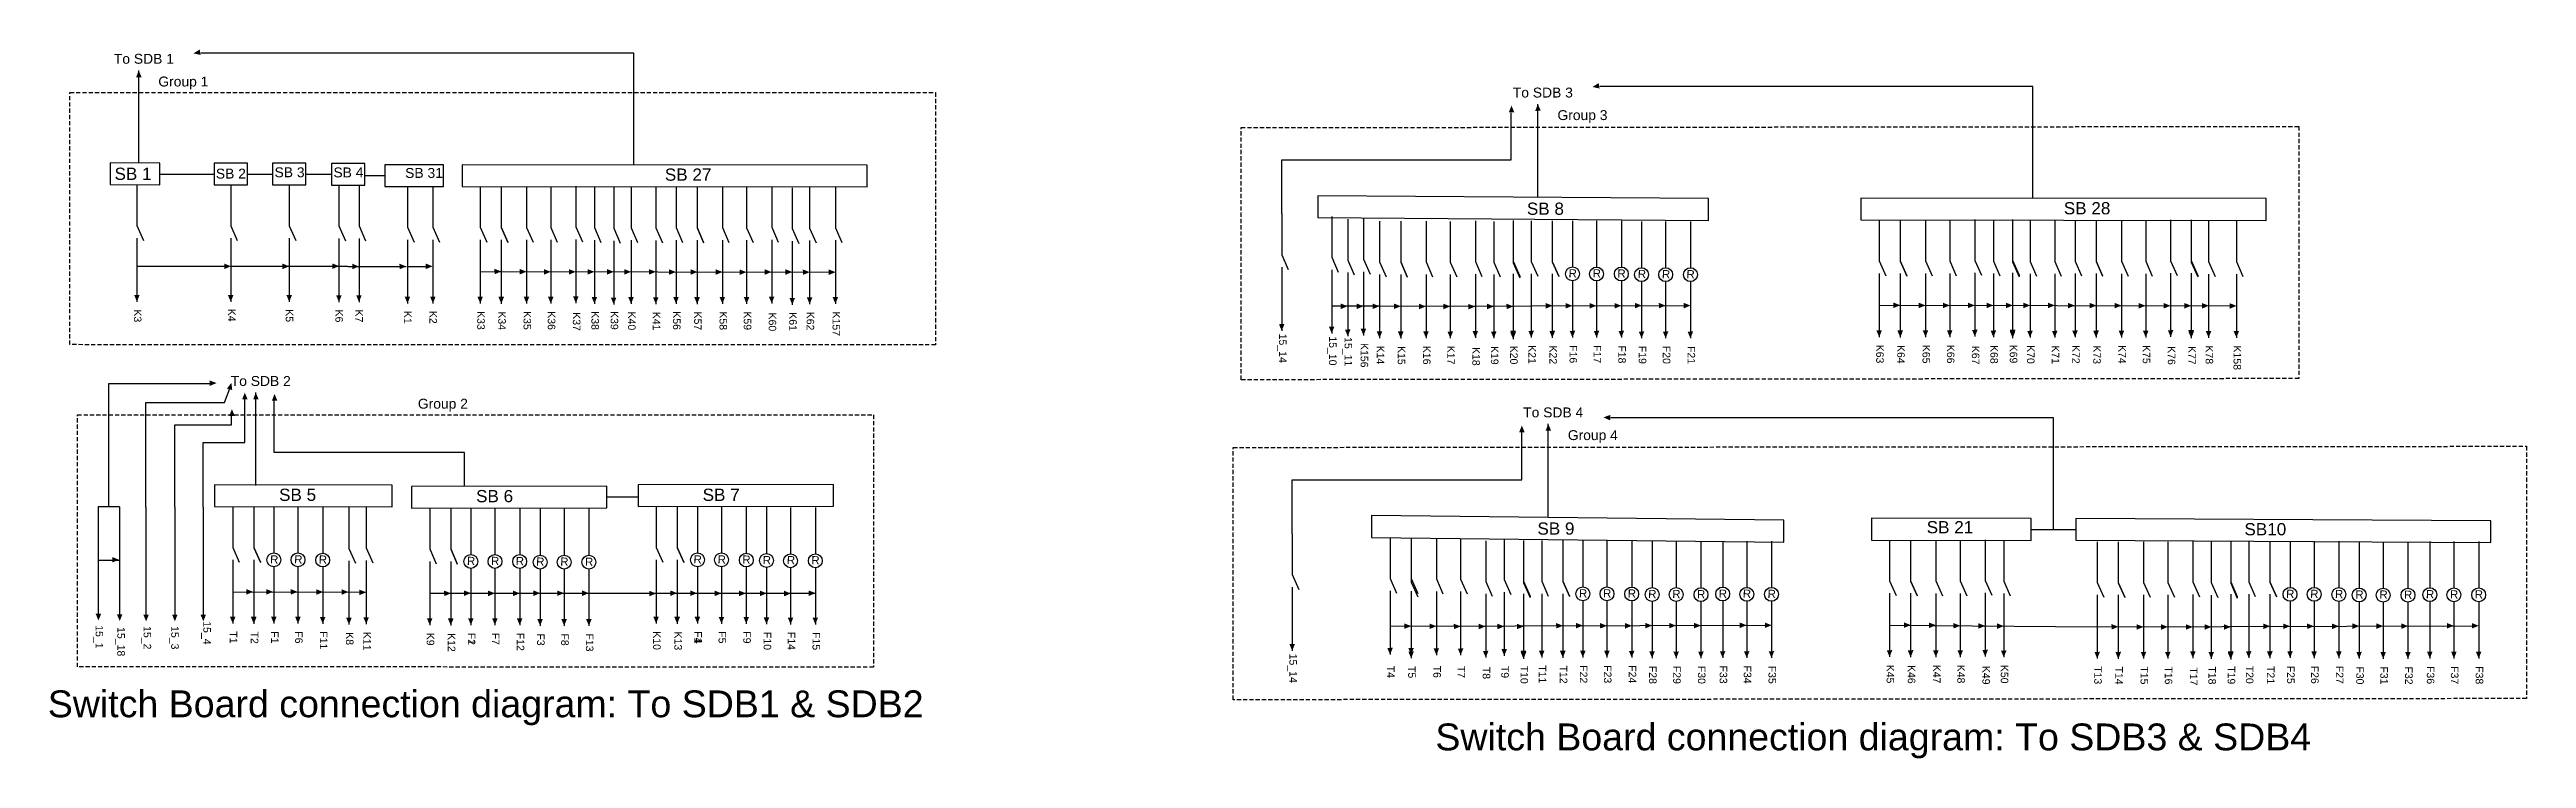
# Model space of a CAD drawing. Header units: inches. Extents: x -5 to 242, y -33 to 23.
# Drawn here: x -4.7 to 143.4, y -19.9 to 22.6 of the extents above; entities that cross this region are included whole.
import ezdxf

# ---------------------------------------------------------------- set-up
doc = ezdxf.new("R2010")
doc.units = ezdxf.units.IN
doc.header["$MEASUREMENT"] = 0
doc.linetypes.add('HIDDEN', pattern=[0.375, 0.25, -0.125])
doc.layers.add('Conduit 1', color=7, linetype='HIDDEN')
doc.layers.add('Electrical Blocks', color=7, linetype='Continuous')
doc.styles.get("Standard").update_dxf_attribs({"font": 'arial.ttf'})

msp = doc.modelspace()

# ---------------------------------------------------------------- texts
for s, height, p in [('To SDB 1', 0.593, (-0.84, 21.72)), ('Group 1', 0.593, (1.82, 20.36)), ('To SDB 3', 0.593, (82.82, 19.7)), ('Group 3', 0.593, (85.49, 18.35)), ('SB 1', 0.732, (-0.8, 14.77)), ('SB 2', 0.593, (5.26, 14.85)), ('SB 3', 0.593, (8.77, 14.93)), ('SB 4', 0.593, (12.29, 14.92)), ('SB 31', 0.593, (16.58, 14.89)), ('SB 27', 0.732, (32.11, 14.72)), ('SB 8', 0.732, (83.66, 12.68)), ('SB 28', 0.732, (115.77, 12.71)), ('To SDB 2', 0.593, (6.15, 2.44)), ('Group 2', 0.593, (17.34, 1.08)), ('To SDB 4', 0.593, (83.44, 0.56)), ('Group 4', 0.593, (86.11, -0.8)), ('SB 5', 0.732, (9.04, -4.44)), ('SB 6', 0.732, (20.82, -4.52)), ('SB 7', 0.732, (34.37, -4.44)), ('SB 9', 0.732, (84.29, -6.46)), ('SB 21', 0.732, (107.57, -6.38)), ('SB10', 0.732, (126.57, -6.5))]:
    msp.add_text(s, height=height).set_placement(p)
for p in [(86.15, 8.94), (86.15, 8.94), (87.59, 8.94), (90.29, 8.9), (91.73, 8.89), (8.5, -8.18), (8.5, -8.18), (9.94, -8.18), (20.27, -8.27), (20.27, -8.27), (21.71, -8.27), (24.41, -8.31), (25.85, -8.31), (33.82, -8.18), (33.82, -8.18), (35.26, -8.18), (37.96, -8.22), (39.4, -8.22), (86.77, -10.21), (86.77, -10.21), (88.21, -10.21), (90.91, -10.25), (92.35, -10.25), (95.13, -10.23), (96.57, -10.23), (129.06, -10.24), (129.06, -10.24), (130.5, -10.24), (133.2, -10.28), (134.64, -10.28), (137.42, -10.26), (138.86, -10.27)]:
    msp.add_text('R', height=0.489, rotation=358.4737).set_placement(p)
at = {"char_height": 1.6061, "attachment_point": 1}
for s, insert in [('Switch Board connection diagram: To SDB1 & SDB2', (-4.79, -15.78)), ('Switch Board connection diagram: To SDB3 & SDB4', (78.19, -17.76))]:
    msp.add_mtext_dynamic_manual_height_columns(s, width=56.0402, gutter_width=8.03, heights=[0], dxfattribs=dict(at, insert=insert))
at = {"layer": 'Electrical Blocks'}
for s, p in [('K3', (0.36, 7.02)), ('K4', (5.99, 7.06)), ('K5', (9.44, 7.03)), ('K6', (12.41, 7.01)), ('K7', (13.6, 7.01)), ('K1', (16.51, 6.93)), ('K2', (18.03, 6.93)), ('K33', (20.89, 6.92)), ('K34', (22.15, 6.9)), ('K35', (23.66, 6.92)), ('K36', (25.11, 6.91)), ('K37', (26.61, 6.85)), ('K38', (27.72, 6.91)), ('K39', (28.87, 6.92)), ('K40', (29.91, 6.89)), ('K41', (31.39, 6.88)), ('K56', (32.6, 6.91)), ('K57', (33.86, 6.89)), ('K58', (35.38, 6.9)), ('K59', (36.83, 6.9)), ('K60', (38.32, 6.83)), ('K61', (39.55, 6.85)), ('K62', (40.59, 6.88)), ('K157', (42.14, 6.89)), ('15_14', (68.84, 5.57)), ('15_10', (71.83, 5.41)), ('15_11', (72.76, 5.36)), ('K156', (73.72, 5.01)), ('K14', (74.68, 4.85)), ('K15', (75.94, 4.83)), ('K16', (77.45, 4.84)), ('K17', (78.9, 4.84)), ('K18', (80.4, 4.77)), ('K19', (81.51, 4.83)), ('K20', (82.66, 4.85)), ('K21', (83.75, 4.88)), ('K22', (85.01, 4.86)), ('F16', (86.21, 4.88)), ('F1', (86.21, 4.88)), ('F17', (87.65, 4.88)), ('F18', (89.13, 4.87)), ('F19', (90.35, 4.84)), ('F20', (91.79, 4.84)), ('F21', (93.27, 4.83)), ('K63', (104.55, 4.91)), ('K64', (105.81, 4.89)), ('K65', (107.32, 4.9)), ('K66', (108.78, 4.9)), ('K67', (110.27, 4.84)), ('K68', (111.38, 4.89)), ('K69', (112.54, 4.91)), ('K70', (113.57, 4.88)), ('K71', (115.05, 4.87)), ('K72', (116.27, 4.89)), ('K73', (117.53, 4.87)), ('K74', (119.04, 4.89)), ('K75', (120.49, 4.89)), ('K76', (121.99, 4.82)), ('K77', (123.21, 4.83)), ('K78', (124.25, 4.86)), ('K158', (125.92, 4.86)), ('15_4', (4.51, -11.64)), ('15_1', (-1.93, -11.88)), ('15_18', (-0.63, -11.99)), ('15_2', (0.94, -11.93)), ('15_3', (2.59, -11.93)), ('T1', (6.09, -12.24)), ('T2', (7.35, -12.26)), ('F1', (8.56, -12.24)), ('F1', (8.56, -12.24)), ('F6', (10, -12.24)), ('F11', (11.48, -12.24)), ('K8', (13.04, -12.3)), ('K11', (14.08, -12.27)), ('K9', (17.87, -12.33)), ('K12', (19.13, -12.35)), ('F1', (20.33, -12.33)), ('F2', (20.33, -12.33)), ('F7', (21.77, -12.33)), ('F12', (23.25, -12.33)), ('F3', (24.47, -12.37)), ('F8', (25.91, -12.37)), ('F13', (27.39, -12.37)), ('K10', (31.41, -12.24)), ('K13', (32.68, -12.26)), ('F1', (33.88, -12.24)), ('F4', (33.88, -12.24)), ('F5', (35.32, -12.24)), ('F9', (36.8, -12.24)), ('F10', (38.02, -12.28)), ('F14', (39.46, -12.28)), ('F15', (40.94, -12.29)), ('15_14', (69.46, -13.58)), ('T4', (75.3, -14.3)), ('T5', (76.56, -14.32)), ('T6', (78.07, -14.3)), ('T7', (79.52, -14.31)), ('T8', (81.02, -14.37)), ('T9', (82.13, -14.31)), ('T10', (83.28, -14.3)), ('T11', (84.37, -14.27)), ('T12', (85.63, -14.29)), ('F22', (86.83, -14.27)), ('F23', (88.27, -14.27)), ('F24', (89.75, -14.27)), ('F28', (90.97, -14.31)), ('F29', (92.41, -14.31)), ('F30', (93.89, -14.31)), ('F33', (95.19, -14.29)), ('F34', (96.63, -14.29)), ('F35', (98.11, -14.3)), ('K45', (105.17, -14.24)), ('K46', (106.44, -14.26)), ('K47', (107.95, -14.24)), ('K48', (109.4, -14.24)), ('K49', (110.9, -14.31)), ('K50', (112, -14.25)), ('T13', (117.59, -14.33)), ('T14', (118.85, -14.35)), ('T15', (120.36, -14.34)), ('T16', (121.81, -14.34)), ('T17', (123.31, -14.4)), ('T18', (124.42, -14.34)), ('T19', (125.57, -14.33)), ('T20', (126.66, -14.3)), ('T21', (127.92, -14.32)), ('F25', (129.12, -14.3)), ('F26', (130.56, -14.3)), ('F27', (132.04, -14.3)), ('F30', (133.26, -14.34)), ('F31', (134.7, -14.34)), ('F32', (136.18, -14.35)), ('F36', (137.48, -14.32)), ('F37', (138.92, -14.33)), ('F38', (140.4, -14.33))]:
    msp.add_text(s, height=0.45, rotation=270, dxfattribs=at).set_placement(p)

# ---------------------------------------------------------------- blocks, each defined once
blk = doc.blocks.new('*U9')
at = {"layer": 'Conduit 1'}
blk.add_solid([(-1.7, -4.2), (0, 0), (1.7, -4.2)], dxfattribs=at)
blk = doc.blocks.new('Switch')
for p, q in [((0, 0), (0, -2.44)), ((0, -2.44), (0.39, -3.33)), ((0, -3.19), (0, -7))]:
    blk.add_line(p, q)
at = {"xscale": 0.09700093499701051, "yscale": 0.09700093499701051, "zscale": 0.09700093499701051, "rotation": 180.5022986881552}
blk.add_blockref('*U9', (0, -7), dxfattribs=at)
blk = doc.blocks.new('hh')
blk.add_lwpolyline([(0, -1.3), (2, -1.3), (2, 0), (0, 0)], close=True)
blk = doc.blocks.new('straight')
blk.add_line((0, 0), (0, -6.43))
at = {"xscale": 0.09700093499701051, "yscale": 0.09700093499701051, "zscale": 0.09700093499701051, "rotation": 180.5022986881552}
blk.add_blockref('*U9', (0.01, -6.83), dxfattribs=at)
blk = doc.blocks.new('FAN')
for p, q in [((1.48, 0), (1.48, -2.77)), ((1.48, -3.6), (1.48, -7))]:
    blk.add_line(p, q)
blk.add_circle((1.48, -3.19), 0.415)
at = {"xscale": 0.09700093499701051, "yscale": 0.09700093499701051, "zscale": 0.09700093499701051, "rotation": 180.5022986881552}
blk.add_blockref('*U9', (1.48, -7), dxfattribs=at)
blk.add_text('R', height=0.489, rotation=358.4737).set_placement((1.24, -3.4))
blk = doc.blocks.new('*U11')
at = {"layer": 'Conduit 1'}
blk.add_solid([(-1.7, -4.2), (0, 0), (1.7, -4.2)], dxfattribs=at)
blk = doc.blocks.new('*U10')
at = {"layer": 'Conduit 1'}
blk.add_solid([(-1.7, -4.2), (0, 0), (1.7, -4.2)], dxfattribs=at)
blk = doc.blocks.new('*U12')
at = {"layer": 'Conduit 1'}
blk.add_solid([(-1.7, -4.2), (0, 0), (1.7, -4.2)], dxfattribs=at)
blk = doc.blocks.new('*U13')
at = {"layer": 'Conduit 1'}
blk.add_solid([(-1.7, -4.2), (0, 0), (1.7, -4.2)], dxfattribs=at)
blk = doc.blocks.new('*U14')
at = {"layer": 'Conduit 1'}
blk.add_solid([(-1.7, -4.2), (0, 0), (1.7, -4.2)], dxfattribs=at)
blk = doc.blocks.new('*U15')
at = {"layer": 'Conduit 1'}
blk.add_solid([(-1.7, -4.2), (0, 0), (1.7, -4.2)], dxfattribs=at)
blk = doc.blocks.new('*U16')
at = {"layer": 'Conduit 1'}
blk.add_solid([(-1.7, -4.2), (0, 0), (1.7, -4.2)], dxfattribs=at)
blk = doc.blocks.new('*U17')
at = {"layer": 'Conduit 1'}
blk.add_solid([(-1.7, -4.2), (0, 0), (1.7, -4.2)], dxfattribs=at)
blk = doc.blocks.new('*U18')
at = {"layer": 'Conduit 1'}
blk.add_solid([(-1.7, -4.2), (0, 0), (1.7, -4.2)], dxfattribs=at)
blk = doc.blocks.new('*U19')
at = {"layer": 'Conduit 1'}
blk.add_solid([(-1.7, -4.2), (0, 0), (1.7, -4.2)], dxfattribs=at)
blk = doc.blocks.new('*U20')
at = {"layer": 'Conduit 1'}
blk.add_solid([(-1.7, -4.2), (0, 0), (1.7, -4.2)], dxfattribs=at)
blk = doc.blocks.new('*U21')
at = {"layer": 'Conduit 1'}
blk.add_solid([(-1.7, -4.2), (0, 0), (1.7, -4.2)], dxfattribs=at)
blk = doc.blocks.new('*U22')
at = {"layer": 'Conduit 1'}
blk.add_solid([(-1.7, -4.2), (0, 0), (1.7, -4.2)], dxfattribs=at)
blk = doc.blocks.new('*U23')
at = {"layer": 'Conduit 1'}
blk.add_solid([(-1.7, -4.2), (0, 0), (1.7, -4.2)], dxfattribs=at)
blk = doc.blocks.new('*U24')
at = {"layer": 'Conduit 1'}
blk.add_solid([(-1.7, -4.2), (0, 0), (1.7, -4.2)], dxfattribs=at)
blk = doc.blocks.new('*U25')
at = {"layer": 'Conduit 1'}
blk.add_solid([(-1.7, -4.2), (0, 0), (1.7, -4.2)], dxfattribs=at)
blk = doc.blocks.new('*U26')
at = {"layer": 'Conduit 1'}
blk.add_solid([(-1.7, -4.2), (0, 0), (1.7, -4.2)], dxfattribs=at)
blk = doc.blocks.new('*U27')
at = {"layer": 'Conduit 1'}
blk.add_solid([(-1.7, -4.2), (0, 0), (1.7, -4.2)], dxfattribs=at)
blk = doc.blocks.new('*U28')
at = {"layer": 'Conduit 1'}
blk.add_solid([(-1.7, -4.2), (0, 0), (1.7, -4.2)], dxfattribs=at)
blk = doc.blocks.new('*U29')
at = {"layer": 'Conduit 1'}
blk.add_solid([(-1.7, -4.2), (0, 0), (1.7, -4.2)], dxfattribs=at)
blk = doc.blocks.new('*U52')
at = {"layer": 'Conduit 1'}
blk.add_solid([(-1.7, -4.2), (0, 0), (1.7, -4.2)], dxfattribs=at)
blk = doc.blocks.new('*U53')
at = {"layer": 'Conduit 1'}
blk.add_solid([(-1.7, -4.2), (0, 0), (1.7, -4.2)], dxfattribs=at)
blk = doc.blocks.new('*U54')
at = {"layer": 'Conduit 1'}
blk.add_solid([(-1.7, -4.2), (0, 0), (1.7, -4.2)], dxfattribs=at)
blk = doc.blocks.new('*U45')
at = {"layer": 'Conduit 1'}
blk.add_solid([(-1.7, -4.2), (0, 0), (1.7, -4.2)], dxfattribs=at)
blk = doc.blocks.new('*U46')
at = {"layer": 'Conduit 1'}
blk.add_solid([(-1.7, -4.2), (0, 0), (1.7, -4.2)], dxfattribs=at)
blk = doc.blocks.new('*U47')
at = {"layer": 'Conduit 1'}
blk.add_solid([(-1.7, -4.2), (0, 0), (1.7, -4.2)], dxfattribs=at)
blk = doc.blocks.new('*U48')
at = {"layer": 'Conduit 1'}
blk.add_solid([(-1.7, -4.2), (0, 0), (1.7, -4.2)], dxfattribs=at)
blk = doc.blocks.new('*U49')
at = {"layer": 'Conduit 1'}
blk.add_solid([(-1.7, -4.2), (0, 0), (1.7, -4.2)], dxfattribs=at)
blk = doc.blocks.new('*U50')
at = {"layer": 'Conduit 1'}
blk.add_solid([(-1.7, -4.2), (0, 0), (1.7, -4.2)], dxfattribs=at)
blk = doc.blocks.new('*U51')
at = {"layer": 'Conduit 1'}
blk.add_solid([(-1.7, -4.2), (0, 0), (1.7, -4.2)], dxfattribs=at)
blk = doc.blocks.new('*U37')
at = {"layer": 'Conduit 1'}
blk.add_solid([(-1.7, -4.2), (0, 0), (1.7, -4.2)], dxfattribs=at)
blk = doc.blocks.new('*U38')
at = {"layer": 'Conduit 1'}
blk.add_solid([(-1.7, -4.2), (0, 0), (1.7, -4.2)], dxfattribs=at)
blk = doc.blocks.new('*U39')
at = {"layer": 'Conduit 1'}
blk.add_solid([(-1.7, -4.2), (0, 0), (1.7, -4.2)], dxfattribs=at)
blk = doc.blocks.new('*U40')
at = {"layer": 'Conduit 1'}
blk.add_solid([(-1.7, -4.2), (0, 0), (1.7, -4.2)], dxfattribs=at)
blk = doc.blocks.new('*U41')
at = {"layer": 'Conduit 1'}
blk.add_solid([(-1.7, -4.2), (0, 0), (1.7, -4.2)], dxfattribs=at)
blk = doc.blocks.new('*U42')
at = {"layer": 'Conduit 1'}
blk.add_solid([(-1.7, -4.2), (0, 0), (1.7, -4.2)], dxfattribs=at)
blk = doc.blocks.new('*U43')
at = {"layer": 'Conduit 1'}
blk.add_solid([(-1.7, -4.2), (0, 0), (1.7, -4.2)], dxfattribs=at)
blk = doc.blocks.new('*U44')
at = {"layer": 'Conduit 1'}
blk.add_solid([(-1.7, -4.2), (0, 0), (1.7, -4.2)], dxfattribs=at)
blk = doc.blocks.new('*U31')
at = {"layer": 'Conduit 1'}
blk.add_solid([(-1.7, -4.2), (0, 0), (1.7, -4.2)], dxfattribs=at)
blk = doc.blocks.new('*U32')
at = {"layer": 'Conduit 1'}
blk.add_solid([(-1.7, -4.2), (0, 0), (1.7, -4.2)], dxfattribs=at)
blk = doc.blocks.new('*U33')
at = {"layer": 'Conduit 1'}
blk.add_solid([(-1.7, -4.2), (0, 0), (1.7, -4.2)], dxfattribs=at)
blk = doc.blocks.new('*U34')
at = {"layer": 'Conduit 1'}
blk.add_solid([(-1.7, -4.2), (0, 0), (1.7, -4.2)], dxfattribs=at)
blk = doc.blocks.new('*U35')
at = {"layer": 'Conduit 1'}
blk.add_solid([(-1.7, -4.2), (0, 0), (1.7, -4.2)], dxfattribs=at)
blk = doc.blocks.new('*U36')
at = {"layer": 'Conduit 1'}
blk.add_solid([(-1.7, -4.2), (0, 0), (1.7, -4.2)], dxfattribs=at)
blk = doc.blocks.new('*U30')
at = {"layer": 'Conduit 1'}
blk.add_solid([(-1.7, -4.2), (0, 0), (1.7, -4.2)], dxfattribs=at)
blk = doc.blocks.new('*U55')
at = {"layer": 'Conduit 1'}
blk.add_solid([(-1.7, -4.2), (0, 0), (1.7, -4.2)], dxfattribs=at)
blk = doc.blocks.new('*U56')
at = {"layer": 'Conduit 1'}
blk.add_solid([(-1.7, -4.2), (0, 0), (1.7, -4.2)], dxfattribs=at)
blk = doc.blocks.new('*U57')
at = {"layer": 'Conduit 1'}
blk.add_solid([(-1.7, -4.2), (0, 0), (1.7, -4.2)], dxfattribs=at)
blk = doc.blocks.new('*U58')
at = {"layer": 'Conduit 1'}
blk.add_solid([(-1.7, -4.2), (0, 0), (1.7, -4.2)], dxfattribs=at)
blk = doc.blocks.new('*U59')
at = {"layer": 'Conduit 1'}
blk.add_solid([(-1.7, -4.2), (0, 0), (1.7, -4.2)], dxfattribs=at)
blk = doc.blocks.new('*U60')
at = {"layer": 'Conduit 1'}
blk.add_solid([(-1.7, -4.2), (0, 0), (1.7, -4.2)], dxfattribs=at)
blk = doc.blocks.new('*U61')
at = {"layer": 'Conduit 1'}
blk.add_solid([(-1.7, -4.2), (0, 0), (1.7, -4.2)], dxfattribs=at)
blk = doc.blocks.new('*U62')
at = {"layer": 'Conduit 1'}
blk.add_solid([(-1.7, -4.2), (0, 0), (1.7, -4.2)], dxfattribs=at)
blk = doc.blocks.new('*U73')
at = {"layer": 'Conduit 1'}
blk.add_solid([(-1.7, -4.2), (0, 0), (1.7, -4.2)], dxfattribs=at)
blk = doc.blocks.new('*U74')
at = {"layer": 'Conduit 1'}
blk.add_solid([(-1.7, -4.2), (0, 0), (1.7, -4.2)], dxfattribs=at)
blk = doc.blocks.new('*U75')
at = {"layer": 'Conduit 1'}
blk.add_solid([(-1.7, -4.2), (0, 0), (1.7, -4.2)], dxfattribs=at)
blk = doc.blocks.new('*U76')
at = {"layer": 'Conduit 1'}
blk.add_solid([(-1.7, -4.2), (0, 0), (1.7, -4.2)], dxfattribs=at)
blk = doc.blocks.new('*U77')
at = {"layer": 'Conduit 1'}
blk.add_solid([(-1.7, -4.2), (0, 0), (1.7, -4.2)], dxfattribs=at)
blk = doc.blocks.new('*U78')
at = {"layer": 'Conduit 1'}
blk.add_solid([(-1.7, -4.2), (0, 0), (1.7, -4.2)], dxfattribs=at)
blk = doc.blocks.new('*U79')
at = {"layer": 'Conduit 1'}
blk.add_solid([(-1.7, -4.2), (0, 0), (1.7, -4.2)], dxfattribs=at)
blk = doc.blocks.new('*U80')
at = {"layer": 'Conduit 1'}
blk.add_solid([(-1.7, -4.2), (0, 0), (1.7, -4.2)], dxfattribs=at)
blk = doc.blocks.new('*U63')
at = {"layer": 'Conduit 1'}
blk.add_solid([(-1.7, -4.2), (0, 0), (1.7, -4.2)], dxfattribs=at)
blk = doc.blocks.new('*U64')
at = {"layer": 'Conduit 1'}
blk.add_solid([(-1.7, -4.2), (0, 0), (1.7, -4.2)], dxfattribs=at)
blk = doc.blocks.new('*U65')
at = {"layer": 'Conduit 1'}
blk.add_solid([(-1.7, -4.2), (0, 0), (1.7, -4.2)], dxfattribs=at)
blk = doc.blocks.new('*U66')
at = {"layer": 'Conduit 1'}
blk.add_solid([(-1.7, -4.2), (0, 0), (1.7, -4.2)], dxfattribs=at)
blk = doc.blocks.new('*U67')
at = {"layer": 'Conduit 1'}
blk.add_solid([(-1.7, -4.2), (0, 0), (1.7, -4.2)], dxfattribs=at)
blk = doc.blocks.new('*U68')
at = {"layer": 'Conduit 1'}
blk.add_solid([(-1.7, -4.2), (0, 0), (1.7, -4.2)], dxfattribs=at)
blk = doc.blocks.new('*U69')
at = {"layer": 'Conduit 1'}
blk.add_solid([(-1.7, -4.2), (0, 0), (1.7, -4.2)], dxfattribs=at)
blk = doc.blocks.new('*U70')
at = {"layer": 'Conduit 1'}
blk.add_solid([(-1.7, -4.2), (0, 0), (1.7, -4.2)], dxfattribs=at)
blk = doc.blocks.new('*U71')
at = {"layer": 'Conduit 1'}
blk.add_solid([(-1.7, -4.2), (0, 0), (1.7, -4.2)], dxfattribs=at)
blk = doc.blocks.new('*U72')
at = {"layer": 'Conduit 1'}
blk.add_solid([(-1.7, -4.2), (0, 0), (1.7, -4.2)], dxfattribs=at)

# ---------------------------------------------------------------- linework, layer by layer
for p, q in [((0.65, 15.77), (0.65, 21.32)), ((84.32, 13.76), (84.32, 19.31)), ((1.91, 15.12), (5.15, 15.12)), ((7.15, 15.12), (8.65, 15.12)), ((10.67, 15.11), (12.17, 15.11)), ((14.17, 15.03), (15.37, 15.03)), ((86.39, 12.33), (86.39, 9.56)), ((86.39, 12.33), (86.39, 9.56)), ((87.83, 12.33), (87.83, 9.56)), ((90.52, 12.29), (90.52, 9.52)), ((91.96, 12.29), (91.96, 9.52)), ((0.54, 9.6), (5.76, 9.61)), ((6.15, 9.6), (9.65, 9.6)), ((9.63, 9.61), (13.13, 9.61)), ((13.15, 9.59), (16.65, 9.59)), ((16.72, 9.58), (17.82, 9.58)), ((21.07, 9.28), (42.31, 9.25)), ((86.39, 8.73), (86.39, 5.33)), ((86.39, 8.73), (86.39, 5.33)), ((87.83, 8.73), (87.83, 5.33)), ((90.52, 8.69), (90.52, 5.29)), ((91.96, 8.69), (91.96, 5.29)), ((74.85, 7.21), (71.99, 7.21)), ((74.85, 7.21), (93.04, 7.25)), ((104.73, 7.27), (125.98, 7.24)), ((7.65, -3.51), (7.65, 2.04)), ((84.94, -5.38), (84.94, 0.17)), ((28.64, -4.2), (30.51, -4.2)), ((-1.77, -4.77), (-0.5, -4.77)), ((8.73, -4.78), (8.73, -7.56)), ((8.73, -4.78), (8.73, -7.56)), ((10.17, -4.78), (10.17, -7.56)), ((20.51, -4.87), (20.51, -7.64)), ((20.51, -4.87), (20.51, -7.64)), ((21.95, -4.87), (21.95, -7.65)), ((24.65, -4.91), (24.65, -7.69)), ((26.09, -4.92), (26.09, -7.69)), ((34.06, -4.78), (34.06, -7.56)), ((34.06, -4.78), (34.06, -7.56)), ((35.5, -4.79), (35.5, -7.56)), ((38.19, -4.82), (38.19, -7.6)), ((39.63, -4.83), (39.63, -7.6)), ((87.01, -6.81), (87.01, -9.58)), ((87.01, -6.81), (87.01, -9.58)), ((88.45, -6.81), (88.45, -9.59)), ((91.15, -6.85), (91.15, -9.63)), ((92.59, -6.86), (92.59, -9.63)), ((95.37, -6.84), (95.37, -9.61)), ((96.81, -6.84), (96.81, -9.61)), ((113.81, -6.15), (116.49, -6.15)), ((129.3, -6.84), (129.3, -9.62)), ((129.3, -6.84), (129.3, -9.62)), ((130.74, -6.85), (130.74, -9.62)), ((133.43, -6.88), (133.43, -9.66)), ((134.87, -6.89), (134.87, -9.66)), ((137.66, -6.87), (137.66, -9.64)), ((139.1, -6.87), (139.1, -9.64)), ((-1.77, -7.98), (-0.5, -7.98)), ((8.73, -8.39), (8.73, -11.78)), ((8.73, -8.39), (8.73, -11.78)), ((10.17, -8.39), (10.17, -11.78)), ((20.51, -8.47), (20.51, -11.87)), ((20.51, -8.47), (20.51, -11.87)), ((21.95, -8.48), (21.95, -11.87)), ((24.65, -8.52), (24.65, -11.91)), ((26.09, -8.52), (26.09, -11.92)), ((34.06, -8.39), (34.06, -11.78)), ((34.06, -8.39), (34.06, -11.78)), ((35.5, -8.39), (35.5, -11.79)), ((38.19, -8.43), (38.19, -11.82)), ((39.63, -8.43), (39.63, -11.83)), ((6.27, -9.88), (14.25, -9.91)), ((18.05, -9.97), (41.11, -9.97)), ((87.01, -10.41), (87.01, -13.81)), ((87.01, -10.41), (87.01, -13.81)), ((88.45, -10.42), (88.45, -13.81)), ((91.15, -10.46), (91.15, -13.85)), ((92.59, -10.46), (92.59, -13.86)), ((95.37, -10.44), (95.37, -13.84)), ((96.81, -10.44), (96.81, -13.84)), ((129.3, -10.45), (129.3, -13.84)), ((129.3, -10.45), (129.3, -13.84)), ((130.74, -10.45), (130.74, -13.85)), ((133.43, -10.49), (133.43, -13.88)), ((134.87, -10.49), (134.87, -13.89)), ((137.66, -10.47), (137.66, -13.87)), ((139.1, -10.47), (139.1, -13.87)), ((75.48, -11.94), (97.89, -11.88)), ((75.48, -11.94), (75.48, -11.94)), ((105.35, -11.88), (117.77, -11.97)), ((117.77, -11.97), (140.18, -11.91)), ((117.77, -11.97), (117.77, -11.97))]:
    msp.add_line(p, q)
for points in [[(30.25, 15.67), (30.25, 22.36), (4.36, 22.36)], [(113.91, 13.66), (113.91, 20.35), (88.02, 20.35)], [(69, 12.73), (69, 15.97), (82.73, 15.97), (82.73, 18.79)], [(-1.14, -4.77), (-1.14, 2.58), (4.88, 2.58)], [(1.08, -4.82), (1.08, 1.44), (5.78, 1.44), (6.15, 2.44)], [(4.5, -4.82), (4.5, -0.95), (7, -0.95), (6.99, 1.64)], [(20.12, -3.51), (20.12, -1.54), (8.75, -1.54), (8.75, 1.55)], [(2.8, -4.82), (2.8, 0.12), (6.2, 0.12), (6.2, 0.72)], [(115.15, -6.15), (115.15, 0.54), (88.68, 0.54)], [(69.63, -6.41), (69.63, -3.18), (83.36, -3.18), (83.36, -0.35)]]:
    msp.add_lwpolyline(points)
for points in [[(-1.07, 14.49), (1.91, 14.47), (1.91, 15.77), (-1.07, 15.79)], [(15.37, 14.38), (18.87, 14.38), (18.87, 15.68), (15.37, 15.68)], [(19.98, 14.38), (44.21, 14.36), (44.21, 15.66), (19.98, 15.68)], [(71.16, 12.52), (94.52, 12.35), (94.52, 13.65), (71.16, 13.82)], [(103.64, 12.37), (127.87, 12.35), (127.87, 13.65), (103.64, 13.67)], [(5.18, -4.78), (15.8, -4.8), (15.8, -3.5), (5.18, -3.48)], [(16.96, -4.87), (28.64, -4.85), (28.64, -3.55), (16.96, -3.57)], [(30.51, -4.78), (42.19, -4.76), (42.19, -3.46), (30.51, -3.48)], [(74.37, -6.62), (99.02, -6.9), (99.02, -5.6), (74.37, -5.32)], [(104.27, -6.78), (113.81, -6.8), (113.81, -5.5), (104.27, -5.48)], [(116.49, -6.79), (141.31, -6.93), (141.31, -5.63), (116.49, -5.49)]]:
    msp.add_lwpolyline(points, close=True)
for centre in [(86.39, 9.15), (86.39, 9.15), (87.83, 9.14), (90.52, 9.1), (91.96, 9.1), (8.73, -7.97), (8.73, -7.97), (10.17, -7.97), (20.51, -8.06), (20.51, -8.06), (21.95, -8.06), (24.65, -8.1), (26.09, -8.1), (34.06, -7.97), (34.06, -7.97), (35.5, -7.97), (38.19, -8.01), (39.63, -8.02), (87.01, -10), (87.01, -10), (88.45, -10), (91.15, -10.04), (92.59, -10.04), (95.37, -10.01), (96.81, -10.03), (129.3, -10.03), (129.3, -10.03), (130.74, -10.03), (133.43, -10.07), (134.87, -10.08), (137.66, -10.05), (139.1, -10.06)]:
    msp.add_circle(centre, 0.415)
at = {"layer": 'Conduit 1'}
for points in [[(-3.47, 20), (48.3, 19.99), (48.3, 4.89), (-3.47, 4.91)], [(66.57, 17.9), (129.83, 17.97), (129.83, 2.88), (66.57, 2.81)], [(-3.02, 0.72), (44.59, 0.71), (44.59, -14.39), (-3.02, -14.37)], [(66.1, -1.24), (143.44, -1.17), (143.44, -16.27), (66.1, -16.34)]]:
    msp.add_lwpolyline(points, close=True, dxfattribs=at)

# ---------------------------------------------------------------- block references
for name, p, xscale, yscale, zscale, rotation in [('*U9', (3.92, 22.34), 0.09700093499701053, 0.09700093499701053, 0.09700093499701053, 99.92390721281957), ('*U9', (0.65, 21.32), 0.09700093499701051, 0.09700093499701051, 0.09700093499701051, 0.5022986881551751), ('*U11', (84.32, 19.31), 0.09700093499701051, 0.09700093499701051, 0.09700093499701051, 0.5022986881551751), ('*U9', (87.58, 20.33), 0.09700093499701047, 0.09700093499701047, 0.09700093499701047, 99.92390721281957), ('*U11', (82.74, 19.22), 0.09700093499701051, 0.09700093499701051, 0.09700093499701051, 0.5022986881551751), ('*U9', (6.17, 9.6), 0.09700093499701051, 0.09700093499701051, 0.09700093499701051, 270.5022986881552), ('*U9', (9.65, 9.6), 0.09700093499701051, 0.09700093499701051, 0.09700093499701051, 270.5022986881552), ('*U9', (12.63, 9.61), 0.09700093499701051, 0.09700093499701051, 0.09700093499701051, 270.5022986881552), ('*U9', (13.82, 9.59), 0.09700093499701051, 0.09700093499701051, 0.09700093499701051, 270.5022986881552), ('*U9', (16.65, 9.59), 0.09700093499701051, 0.09700093499701051, 0.09700093499701051, 270.5022986881552), ('*U9', (18.22, 9.6), 0.09700093499701051, 0.09700093499701051, 0.09700093499701051, 270.5022986881552), ('*U9', (22.33, 9.29), 0.09700093499701051, 0.09700093499701051, 0.09700093499701051, 270.5022986881552), ('*U9', (23.84, 9.28), 0.09700093499701051, 0.09700093499701051, 0.09700093499701051, 270.5022986881552), ('*U9', (25.29, 9.27), 0.09700093499701051, 0.09700093499701051, 0.09700093499701051, 270.5022986881552), ('*U9', (26.78, 9.27), 0.09700093499701051, 0.09700093499701051, 0.09700093499701051, 270.5022986881552), ('*U9', (27.9, 9.27), 0.09700093499701051, 0.09700093499701051, 0.09700093499701051, 270.5022986881552), ('*U9', (29.06, 9.27), 0.09700093499701051, 0.09700093499701051, 0.09700093499701051, 270.5022986881552), ('*U9', (30.09, 9.27), 0.09700093499701051, 0.09700093499701051, 0.09700093499701051, 270.5022986881552), ('*U9', (31.57, 9.27), 0.09700093499701051, 0.09700093499701051, 0.09700093499701051, 270.5022986881552), ('*U9', (32.77, 9.26), 0.09700093499701051, 0.09700093499701051, 0.09700093499701051, 270.5022986881552), ('*U9', (34.06, 9.26), 0.09700093499701051, 0.09700093499701051, 0.09700093499701051, 270.5022986881552), ('*U9', (35.56, 9.26), 0.09700093499701051, 0.09700093499701051, 0.09700093499701051, 270.5022986881552), ('*U9', (36.99, 9.25), 0.09700093499701051, 0.09700093499701051, 0.09700093499701051, 270.5022986881552), ('*U9', (38.49, 9.26), 0.09700093499701051, 0.09700093499701051, 0.09700093499701051, 270.5022986881552), ('*U9', (39.73, 9.26), 0.09700093499701051, 0.09700093499701051, 0.09700093499701051, 270.5022986881552), ('*U9', (40.77, 9.25), 0.09700093499701051, 0.09700093499701051, 0.09700093499701051, 270.5022986881552), ('*U9', (42.32, 9.25), 0.09700093499701051, 0.09700093499701051, 0.09700093499701051, 270.5022986881552), ('*U21', (90.53, 7.25), 0.09700093499701051, 0.09700093499701051, 0.09700093499701051, 270.5022986881552), ('*U22', (91.96, 7.25), 0.09700093499701051, 0.09700093499701051, 0.09700093499701051, 270.5022986881552), ('*U23', (93.45, 7.25), 0.09700093499701051, 0.09700093499701051, 0.09700093499701051, 270.5022986881552), ('*U9', (105.99, 7.27), 0.09700093499701051, 0.09700093499701051, 0.09700093499701051, 270.5022986881552), ('*U9', (107.5, 7.26), 0.09700093499701051, 0.09700093499701051, 0.09700093499701051, 270.5022986881552), ('*U9', (108.95, 7.26), 0.09700093499701051, 0.09700093499701051, 0.09700093499701051, 270.5022986881552), ('*U9', (110.44, 7.26), 0.09700093499701051, 0.09700093499701051, 0.09700093499701051, 270.5022986881552), ('*U9', (111.56, 7.26), 0.09700093499701051, 0.09700093499701051, 0.09700093499701051, 270.5022986881552), ('*U9', (112.72, 7.26), 0.09700093499701051, 0.09700093499701051, 0.09700093499701051, 270.5022986881552), ('*U9', (113.76, 7.26), 0.09700093499701051, 0.09700093499701051, 0.09700093499701051, 270.5022986881552), ('*U9', (115.23, 7.26), 0.09700093499701051, 0.09700093499701051, 0.09700093499701051, 270.5022986881552), ('*U9', (116.43, 7.25), 0.09700093499701051, 0.09700093499701051, 0.09700093499701051, 270.5022986881552), ('*U10', (117.72, 7.25), 0.09700093499701051, 0.09700093499701051, 0.09700093499701051, 270.5022986881552), ('*U9', (119.22, 7.25), 0.09700093499701051, 0.09700093499701051, 0.09700093499701051, 270.5022986881552), ('*U29', (72.94, 7.21), 0.09700093499701051, 0.09700093499701051, 0.09700093499701051, 270.5022986881552), ('*U29', (73.89, 7.21), 0.09700093499701051, 0.09700093499701051, 0.09700093499701051, 270.5022986881552), ('*U29', (74.84, 7.21), 0.09700093499701051, 0.09700093499701051, 0.09700093499701051, 270.5022986881552), ('*U29', (76.12, 7.21), 0.09700093499701051, 0.09700093499701051, 0.09700093499701051, 270.5022986881552), ('*U24', (77.62, 7.2), 0.09700093499701051, 0.09700093499701051, 0.09700093499701051, 270.5022986881552), ('*U25', (79.08, 7.2), 0.09700093499701051, 0.09700093499701051, 0.09700093499701051, 270.5022986881552), ('*U26', (80.57, 7.19), 0.09700093499701051, 0.09700093499701051, 0.09700093499701051, 270.5022986881552), ('*U27', (81.69, 7.2), 0.09700093499701051, 0.09700093499701051, 0.09700093499701051, 270.5022986881552), ('*U28', (82.85, 7.2), 0.09700093499701051, 0.09700093499701051, 0.09700093499701051, 270.5022986881552), ('*U17', (85.2, 7.24), 0.09700093499701051, 0.09700093499701051, 0.09700093499701051, 270.5022986881552), ('*U18', (86.38, 7.24), 0.09700093499701051, 0.09700093499701051, 0.09700093499701051, 270.5022986881552), ('*U19', (87.82, 7.24), 0.09700093499701051, 0.09700093499701051, 0.09700093499701051, 270.5022986881552), ('*U20', (89.31, 7.24), 0.09700093499701051, 0.09700093499701051, 0.09700093499701051, 270.5022986881552), ('*U9', (120.66, 7.24), 0.09700093499701051, 0.09700093499701051, 0.09700093499701051, 270.5022986881552), ('*U9', (122.15, 7.24), 0.09700093499701051, 0.09700093499701051, 0.09700093499701051, 270.5022986881552), ('*U9', (123.39, 7.24), 0.09700093499701051, 0.09700093499701051, 0.09700093499701051, 270.5022986881552), ('*U9', (124.44, 7.24), 0.09700093499701051, 0.09700093499701051, 0.09700093499701051, 270.5022986881552), ('*U9', (126.1, 7.23), 0.09700093499701051, 0.09700093499701051, 0.09700093499701051, 270.5022986881552), ('*U12', (86.39, 5.33), 0.09700093499701051, 0.09700093499701051, 0.09700093499701051, 180.5022986881552), ('*U13', (86.39, 5.33), 0.09700093499701051, 0.09700093499701051, 0.09700093499701051, 180.5022986881552), ('*U14', (87.83, 5.33), 0.09700093499701051, 0.09700093499701051, 0.09700093499701051, 180.5022986881552), ('*U15', (90.52, 5.29), 0.09700093499701051, 0.09700093499701051, 0.09700093499701051, 180.5022986881552), ('*U16', (91.96, 5.29), 0.09700093499701051, 0.09700093499701051, 0.09700093499701051, 180.5022986881552), ('*U9', (5.3, 2.61), 0.09700093499701051, 0.09700093499701051, 0.09700093499701051, 270.5022986881552), ('*U9', (6.19, 2.63), 0.09700093499701051, 0.09700093499701051, 0.09700093499701051, 344.5588104615484), ('*U9', (6.99, 2.04), 0.09700093499701051, 0.09700093499701051, 0.09700093499701051, 0.5022986881551752), ('*U9', (7.65, 2.04), 0.09700093499701051, 0.09700093499701051, 0.09700093499701051, 0.5022986881551751), ('*U9', (8.77, 1.96), 0.09700093499701051, 0.09700093499701051, 0.09700093499701051, 0.5022986881551751), ('*U9', (6.22, 1.05), 0.09700093499701051, 0.09700093499701051, 0.09700093499701051, 0.5022986881551752), ('*U30', (83.36, 0.07), 0.09700093499701051, 0.09700093499701051, 0.09700093499701051, 0.5022986881551751), ('*U52', (84.94, 0.17), 0.09700093499701051, 0.09700093499701051, 0.09700093499701051, 0.5022986881551751), ('*U9', (88.24, 0.56), 0.09700093499701051, 0.09700093499701051, 0.09700093499701051, 87.43564222861869), ('*U9', (-0.53, -7.96), 0.09700093499701051, 0.09700093499701051, 0.09700093499701051, 270.5022986881552), ('*U9', (7.49, -9.88), 0.09700093499701051, 0.09700093499701051, 0.09700093499701051, 270.5022986881552), ('*U9', (8.68, -9.88), 0.09700093499701051, 0.09700093499701051, 0.09700093499701051, 270.5022986881552), ('*U9', (10.15, -9.88), 0.09700093499701051, 0.09700093499701051, 0.09700093499701051, 270.5022986881552), ('*U9', (11.68, -9.89), 0.09700093499701051, 0.09700093499701051, 0.09700093499701051, 270.5022986881552), ('*U9', (13.19, -9.89), 0.09700093499701051, 0.09700093499701051, 0.09700093499701051, 270.5022986881552), ('*U9', (14.25, -9.91), 0.09700093499701051, 0.09700093499701051, 0.09700093499701051, 270.5022986881552), ('*U9', (19.32, -9.97), 0.09700093499701051, 0.09700093499701051, 0.09700093499701051, 270.5022986881552), ('*U9', (20.51, -9.96), 0.09700093499701051, 0.09700093499701051, 0.09700093499701051, 270.5022986881552), ('*U9', (21.95, -9.97), 0.09700093499701051, 0.09700093499701051, 0.09700093499701051, 270.5022986881552), ('*U9', (23.44, -9.97), 0.09700093499701051, 0.09700093499701051, 0.09700093499701051, 270.5022986881552), ('*U9', (24.66, -9.96), 0.09700093499701051, 0.09700093499701051, 0.09700093499701051, 270.5022986881552), ('*U9', (26.08, -9.96), 0.09700093499701051, 0.09700093499701051, 0.09700093499701051, 270.5022986881552), ('*U9', (27.57, -9.96), 0.09700093499701051, 0.09700093499701051, 0.09700093499701051, 270.5022986881552), ('*U9', (31.59, -9.98), 0.09700093499701051, 0.09700093499701051, 0.09700093499701051, 270.5022986881552), ('*U9', (32.85, -9.96), 0.09700093499701051, 0.09700093499701051, 0.09700093499701051, 270.5022986881552), ('*U9', (34.04, -9.96), 0.09700093499701051, 0.09700093499701051, 0.09700093499701051, 270.5022986881552), ('*U9', (35.5, -9.97), 0.09700093499701051, 0.09700093499701051, 0.09700093499701051, 270.5022986881552), ('*U9', (36.96, -9.97), 0.09700093499701051, 0.09700093499701051, 0.09700093499701051, 270.5022986881552), ('*U9', (38.2, -9.97), 0.09700093499701051, 0.09700093499701051, 0.09700093499701051, 270.5022986881552), ('*U9', (39.65, -9.98), 0.09700093499701051, 0.09700093499701051, 0.09700093499701051, 270.5022986881552), ('*U9', (41.12, -9.96), 0.09700093499701051, 0.09700093499701051, 0.09700093499701051, 270.5022986881552), ('*U9', (8.73, -11.78), 0.09700093499701051, 0.09700093499701051, 0.09700093499701051, 180.5022986881552), ('*U9', (8.73, -11.78), 0.09700093499701051, 0.09700093499701051, 0.09700093499701051, 180.5022986881552), ('*U9', (10.17, -11.78), 0.09700093499701051, 0.09700093499701051, 0.09700093499701051, 180.5022986881552), ('*U9', (20.51, -11.87), 0.09700093499701051, 0.09700093499701051, 0.09700093499701051, 180.5022986881552), ('*U9', (20.51, -11.87), 0.09700093499701051, 0.09700093499701051, 0.09700093499701051, 180.5022986881552), ('*U9', (21.95, -11.87), 0.09700093499701051, 0.09700093499701051, 0.09700093499701051, 180.5022986881552), ('*U9', (24.65, -11.91), 0.09700093499701051, 0.09700093499701051, 0.09700093499701051, 180.5022986881552), ('*U9', (26.09, -11.92), 0.09700093499701051, 0.09700093499701051, 0.09700093499701051, 180.5022986881552), ('*U9', (34.06, -11.78), 0.09700093499701051, 0.09700093499701051, 0.09700093499701051, 180.5022986881552), ('*U9', (34.06, -11.78), 0.09700093499701051, 0.09700093499701051, 0.09700093499701051, 180.5022986881552), ('*U9', (35.5, -11.79), 0.09700093499701051, 0.09700093499701051, 0.09700093499701051, 180.5022986881552), ('*U9', (38.19, -11.82), 0.09700093499701051, 0.09700093499701051, 0.09700093499701051, 180.5022986881552), ('*U9', (39.63, -11.83), 0.09700093499701051, 0.09700093499701051, 0.09700093499701051, 180.5022986881552), ('*U36', (76.74, -11.93), 0.09700093499701051, 0.09700093499701051, 0.09700093499701051, 270.5022986881552), ('*U31', (78.25, -11.94), 0.09700093499701051, 0.09700093499701051, 0.09700093499701051, 270.5022986881552), ('*U32', (79.7, -11.95), 0.09700093499701051, 0.09700093499701051, 0.09700093499701051, 270.5022986881552), ('*U33', (81.19, -11.95), 0.09700093499701051, 0.09700093499701051, 0.09700093499701051, 270.5022986881552), ('*U34', (82.31, -11.95), 0.09700093499701051, 0.09700093499701051, 0.09700093499701051, 270.5022986881552), ('*U35', (83.47, -11.95), 0.09700093499701051, 0.09700093499701051, 0.09700093499701051, 270.5022986881552), ('*U38', (85.82, -11.91), 0.09700093499701051, 0.09700093499701051, 0.09700093499701051, 270.5022986881552), ('*U39', (87.01, -11.9), 0.09700093499701051, 0.09700093499701051, 0.09700093499701051, 270.5022986881552), ('*U40', (88.45, -11.91), 0.09700093499701051, 0.09700093499701051, 0.09700093499701051, 270.5022986881552), ('*U41', (89.94, -11.91), 0.09700093499701051, 0.09700093499701051, 0.09700093499701051, 270.5022986881552), ('*U42', (91.15, -11.9), 0.09700093499701051, 0.09700093499701051, 0.09700093499701051, 270.5022986881552), ('*U43', (92.58, -11.9), 0.09700093499701051, 0.09700093499701051, 0.09700093499701051, 270.5022986881552), ('*U44', (94.07, -11.9), 0.09700093499701051, 0.09700093499701051, 0.09700093499701051, 270.5022986881552), ('*U57', (96.8, -11.88), 0.09700093499701051, 0.09700093499701051, 0.09700093499701051, 270.5022986881552), ('*U58', (98.3, -11.88), 0.09700093499701051, 0.09700093499701051, 0.09700093499701051, 270.5022986881552), ('*U47', (106.62, -11.87), 0.09700093499701051, 0.09700093499701051, 0.09700093499701051, 270.5022986881552), ('*U53', (108.12, -11.88), 0.09700093499701051, 0.09700093499701051, 0.09700093499701051, 270.5022986881552), ('*U54', (109.58, -11.91), 0.09700093499701051, 0.09700093499701051, 0.09700093499701051, 270.5022986881552), ('*U45', (111.07, -11.92), 0.09700093499701051, 0.09700093499701051, 0.09700093499701051, 270.5022986881552), ('*U46', (112.19, -11.93), 0.09700093499701051, 0.09700093499701051, 0.09700093499701051, 270.5022986881552), ('*U68', (119.03, -11.97), 0.09700093499701051, 0.09700093499701051, 0.09700093499701051, 270.5022986881552), ('*U63', (120.53, -11.98), 0.09700093499701051, 0.09700093499701051, 0.09700093499701051, 270.5022986881552), ('*U64', (121.99, -11.98), 0.09700093499701051, 0.09700093499701051, 0.09700093499701051, 270.5022986881552), ('*U65', (123.48, -11.98), 0.09700093499701051, 0.09700093499701051, 0.09700093499701051, 270.5022986881552), ('*U66', (124.6, -11.98), 0.09700093499701051, 0.09700093499701051, 0.09700093499701051, 270.5022986881552), ('*U67', (125.76, -11.98), 0.09700093499701051, 0.09700093499701051, 0.09700093499701051, 270.5022986881552), ('*U74', (128.11, -11.94), 0.09700093499701051, 0.09700093499701051, 0.09700093499701051, 270.5022986881552), ('*U75', (129.3, -11.94), 0.09700093499701051, 0.09700093499701051, 0.09700093499701051, 270.5022986881552), ('*U76', (130.73, -11.94), 0.09700093499701051, 0.09700093499701051, 0.09700093499701051, 270.5022986881552), ('*U77', (132.22, -11.94), 0.09700093499701051, 0.09700093499701051, 0.09700093499701051, 270.5022986881552), ('*U78', (133.44, -11.93), 0.09700093499701051, 0.09700093499701051, 0.09700093499701051, 270.5022986881552), ('*U79', (134.87, -11.93), 0.09700093499701051, 0.09700093499701051, 0.09700093499701051, 270.5022986881552), ('*U80', (136.36, -11.93), 0.09700093499701051, 0.09700093499701051, 0.09700093499701051, 270.5022986881552), ('*U71', (139.09, -11.91), 0.09700093499701051, 0.09700093499701051, 0.09700093499701051, 270.5022986881552), ('*U72', (140.58, -11.91), 0.09700093499701051, 0.09700093499701051, 0.09700093499701051, 270.5022986881552), ('*U48', (87.01, -13.81), 0.09700093499701051, 0.09700093499701051, 0.09700093499701051, 180.5022986881552), ('*U49', (87.01, -13.81), 0.09700093499701051, 0.09700093499701051, 0.09700093499701051, 180.5022986881552), ('*U50', (88.45, -13.81), 0.09700093499701051, 0.09700093499701051, 0.09700093499701051, 180.5022986881552), ('*U51', (91.15, -13.85), 0.09700093499701051, 0.09700093499701051, 0.09700093499701051, 180.5022986881552), ('*U37', (92.59, -13.86), 0.09700093499701051, 0.09700093499701051, 0.09700093499701051, 180.5022986881552), ('*U55', (95.37, -13.84), 0.09700093499701051, 0.09700093499701051, 0.09700093499701051, 180.5022986881552), ('*U56', (96.81, -13.84), 0.09700093499701051, 0.09700093499701051, 0.09700093499701051, 180.5022986881552), ('*U59', (129.3, -13.84), 0.09700093499701051, 0.09700093499701051, 0.09700093499701051, 180.5022986881552), ('*U60', (129.3, -13.84), 0.09700093499701051, 0.09700093499701051, 0.09700093499701051, 180.5022986881552), ('*U61', (130.74, -13.85), 0.09700093499701051, 0.09700093499701051, 0.09700093499701051, 180.5022986881552), ('*U62', (133.43, -13.88), 0.09700093499701051, 0.09700093499701051, 0.09700093499701051, 180.5022986881552), ('*U73', (134.87, -13.89), 0.09700093499701051, 0.09700093499701051, 0.09700093499701051, 180.5022986881552), ('*U69', (137.66, -13.87), 0.09700093499701051, 0.09700093499701051, 0.09700093499701051, 180.5022986881552), ('*U70', (139.1, -13.87), 0.09700093499701051, 0.09700093499701051, 0.09700093499701051, 180.5022986881552)]:
    msp.add_blockref(name, p, dxfattribs=dict(xscale=xscale, yscale=yscale, zscale=zscale, rotation=rotation))
for name, p in [('hh', (5.15, 15.77)), ('hh', (8.65, 15.77)), ('hh', (12.17, 15.76)), ('Switch', (0.54, 14.48)), ('Switch', (6.15, 14.47)), ('Switch', (9.65, 14.47)), ('Switch', (12.62, 14.46)), ('Switch', (13.82, 14.46)), ('Switch', (16.72, 14.38)), ('Switch', (18.24, 14.38)), ('Switch', (21.07, 14.38)), ('Switch', (22.33, 14.38)), ('Switch', (22.33, 14.37)), ('Switch', (22.33, 14.37)), ('Switch', (22.33, 14.37)), ('Switch', (22.33, 14.36)), ('Switch', (23.84, 14.37)), ('Switch', (25.29, 14.37)), ('Switch', (26.79, 14.4)), ('Switch', (27.9, 14.36)), ('Switch', (29.05, 14.32)), ('Switch', (30.09, 14.35)), ('Switch', (31.57, 14.34)), ('Switch', (32.78, 14.36)), ('Switch', (34.04, 14.36)), ('Switch', (34.04, 14.35)), ('Switch', (34.04, 14.35)), ('Switch', (34.04, 14.35)), ('Switch', (34.04, 14.34)), ('Switch', (35.55, 14.36)), ('Switch', (37, 14.35)), ('Switch', (38.5, 14.38)), ('Switch', (39.73, 14.3)), ('Switch', (40.77, 14.33)), ('Switch', (42.31, 14.35)), ('Switch', (69, 12.73)), ('Switch', (71.99, 12.58)), ('Switch', (72.95, 12.41)), ('Switch', (73.89, 12.46)), ('Switch', (74.85, 12.3)), ('Switch', (76.12, 12.3)), ('Switch', (76.12, 12.29)), ('Switch', (76.12, 12.29)), ('Switch', (76.12, 12.29)), ('Switch', (76.12, 12.28)), ('Switch', (77.63, 12.3)), ('Switch', (79.08, 12.29)), ('Switch', (80.58, 12.32)), ('Switch', (81.68, 12.29)), ('Switch', (82.84, 12.34)), ('Switch', (82.84, 12.34)), ('Switch', (82.84, 12.29)), ('Switch', (82.84, 12.29)), ('Switch', (82.84, 12.24)), ('Switch', (83.92, 12.33)), ('Switch', (85.18, 12.33)), ('Switch', (85.18, 12.32)), ('Switch', (85.18, 12.32)), ('Switch', (85.18, 12.32)), ('Switch', (85.18, 12.31)), ('FAN', (87.83, 12.33)), ('FAN', (91.96, 12.29)), ('Switch', (104.73, 12.36)), ('Switch', (105.99, 12.36)), ('Switch', (105.99, 12.35)), ('Switch', (105.99, 12.35)), ('Switch', (105.99, 12.35)), ('Switch', (105.99, 12.34)), ('Switch', (107.5, 12.36)), ('Switch', (108.95, 12.36)), ('Switch', (110.45, 12.39)), ('Switch', (111.56, 12.35)), ('Switch', (112.71, 12.4)), ('Switch', (112.71, 12.4)), ('Switch', (112.71, 12.35)), ('Switch', (112.71, 12.35)), ('Switch', (112.71, 12.3)), ('Switch', (113.75, 12.33)), ('Switch', (115.23, 12.33)), ('Switch', (116.44, 12.35)), ('Switch', (117.7, 12.35)), ('Switch', (117.7, 12.34)), ('Switch', (117.7, 12.34)), ('Switch', (117.7, 12.34)), ('Switch', (117.7, 12.33)), ('Switch', (119.22, 12.34)), ('Switch', (120.67, 12.34)), ('Switch', (122.16, 12.37)), ('Switch', (123.39, 12.38)), ('Switch', (123.39, 12.38)), ('Switch', (123.39, 12.34)), ('Switch', (123.39, 12.34)), ('Switch', (123.39, 12.29)), ('Switch', (124.43, 12.32)), ('Switch', (126.09, 12.32)), ('straight', (-1.77, -4.77)), ('straight', (-0.5, -4.8)), ('straight', (1.08, -4.82)), ('straight', (2.8, -4.82)), ('straight', (4.5, -4.82)), ('Switch', (6.27, -4.78)), ('Switch', (7.53, -4.78)), ('Switch', (7.53, -4.79)), ('Switch', (7.53, -4.79)), ('Switch', (7.53, -4.79)), ('Switch', (7.53, -4.8)), ('FAN', (10.17, -4.79)), ('Switch', (13.22, -4.84)), ('Switch', (14.25, -4.81)), ('Switch', (18.05, -4.87)), ('Switch', (19.31, -4.87)), ('Switch', (19.31, -4.88)), ('Switch', (19.31, -4.88)), ('Switch', (19.31, -4.88)), ('Switch', (19.31, -4.89)), ('FAN', (21.95, -4.88)), ('FAN', (26.09, -4.92)), ('Switch', (31.59, -4.78)), ('Switch', (32.85, -4.78)), ('Switch', (32.85, -4.79)), ('Switch', (32.85, -4.79)), ('Switch', (32.85, -4.79)), ('Switch', (32.85, -4.8)), ('FAN', (35.5, -4.79)), ('FAN', (39.63, -4.83)), ('Switch', (69.63, -6.41)), ('Switch', (75.48, -6.64)), ('Switch', (76.74, -6.65)), ('Switch', (76.74, -6.86)), ('Switch', (76.74, -6.86)), ('Switch', (76.74, -6.86)), ('Switch', (76.74, -6.86)), ('Switch', (78.25, -6.67)), ('Switch', (79.7, -6.68)), ('Switch', (81.2, -6.82)), ('Switch', (82.31, -6.71)), ('Switch', (83.46, -6.81)), ('Switch', (83.46, -6.81)), ('Switch', (83.46, -6.86)), ('Switch', (83.46, -6.86)), ('Switch', (83.46, -6.9)), ('Switch', (84.55, -6.81)), ('Switch', (85.81, -6.81)), ('Switch', (85.81, -6.82)), ('Switch', (85.81, -6.82)), ('Switch', (85.81, -6.82)), ('Switch', (85.81, -6.83)), ('FAN', (88.45, -6.82)), ('FAN', (92.59, -6.86)), ('FAN', (96.81, -6.84)), ('Switch', (105.35, -6.78)), ('Switch', (106.61, -6.78)), ('Switch', (106.61, -6.79)), ('Switch', (106.61, -6.79)), ('Switch', (106.61, -6.79)), ('Switch', (106.61, -6.8)), ('Switch', (108.12, -6.79)), ('Switch', (109.58, -6.79)), ('Switch', (111.07, -6.76)), ('Switch', (112.18, -6.8)), ('Switch', (117.77, -6.88)), ('Switch', (119.03, -6.88)), ('Switch', (119.03, -6.89)), ('Switch', (119.03, -6.89)), ('Switch', (119.03, -6.89)), ('Switch', (119.03, -6.9)), ('Switch', (120.54, -6.88)), ('Switch', (121.99, -6.88)), ('Switch', (123.49, -6.85)), ('Switch', (124.59, -6.89)), ('Switch', (125.75, -6.84)), ('Switch', (125.75, -6.84)), ('Switch', (125.75, -6.89)), ('Switch', (125.75, -6.89)), ('Switch', (125.75, -6.93)), ('Switch', (126.83, -6.84)), ('Switch', (128.09, -6.84)), ('Switch', (128.09, -6.85)), ('Switch', (128.09, -6.85)), ('Switch', (128.09, -6.85)), ('Switch', (128.09, -6.86)), ('FAN', (130.74, -6.85)), ('FAN', (134.87, -6.89)), ('FAN', (139.1, -6.87))]:
    msp.add_blockref(name, p)

msp.set_redraw_order([(e.dxf.handle, doc.entitydb.next_handle()) for e in msp.query("TEXT MTEXT ATTDEF DIMENSION ARC_DIMENSION")])  # texts and dimensions are drawn at this point

doc.saveas('drawing.dxf')
